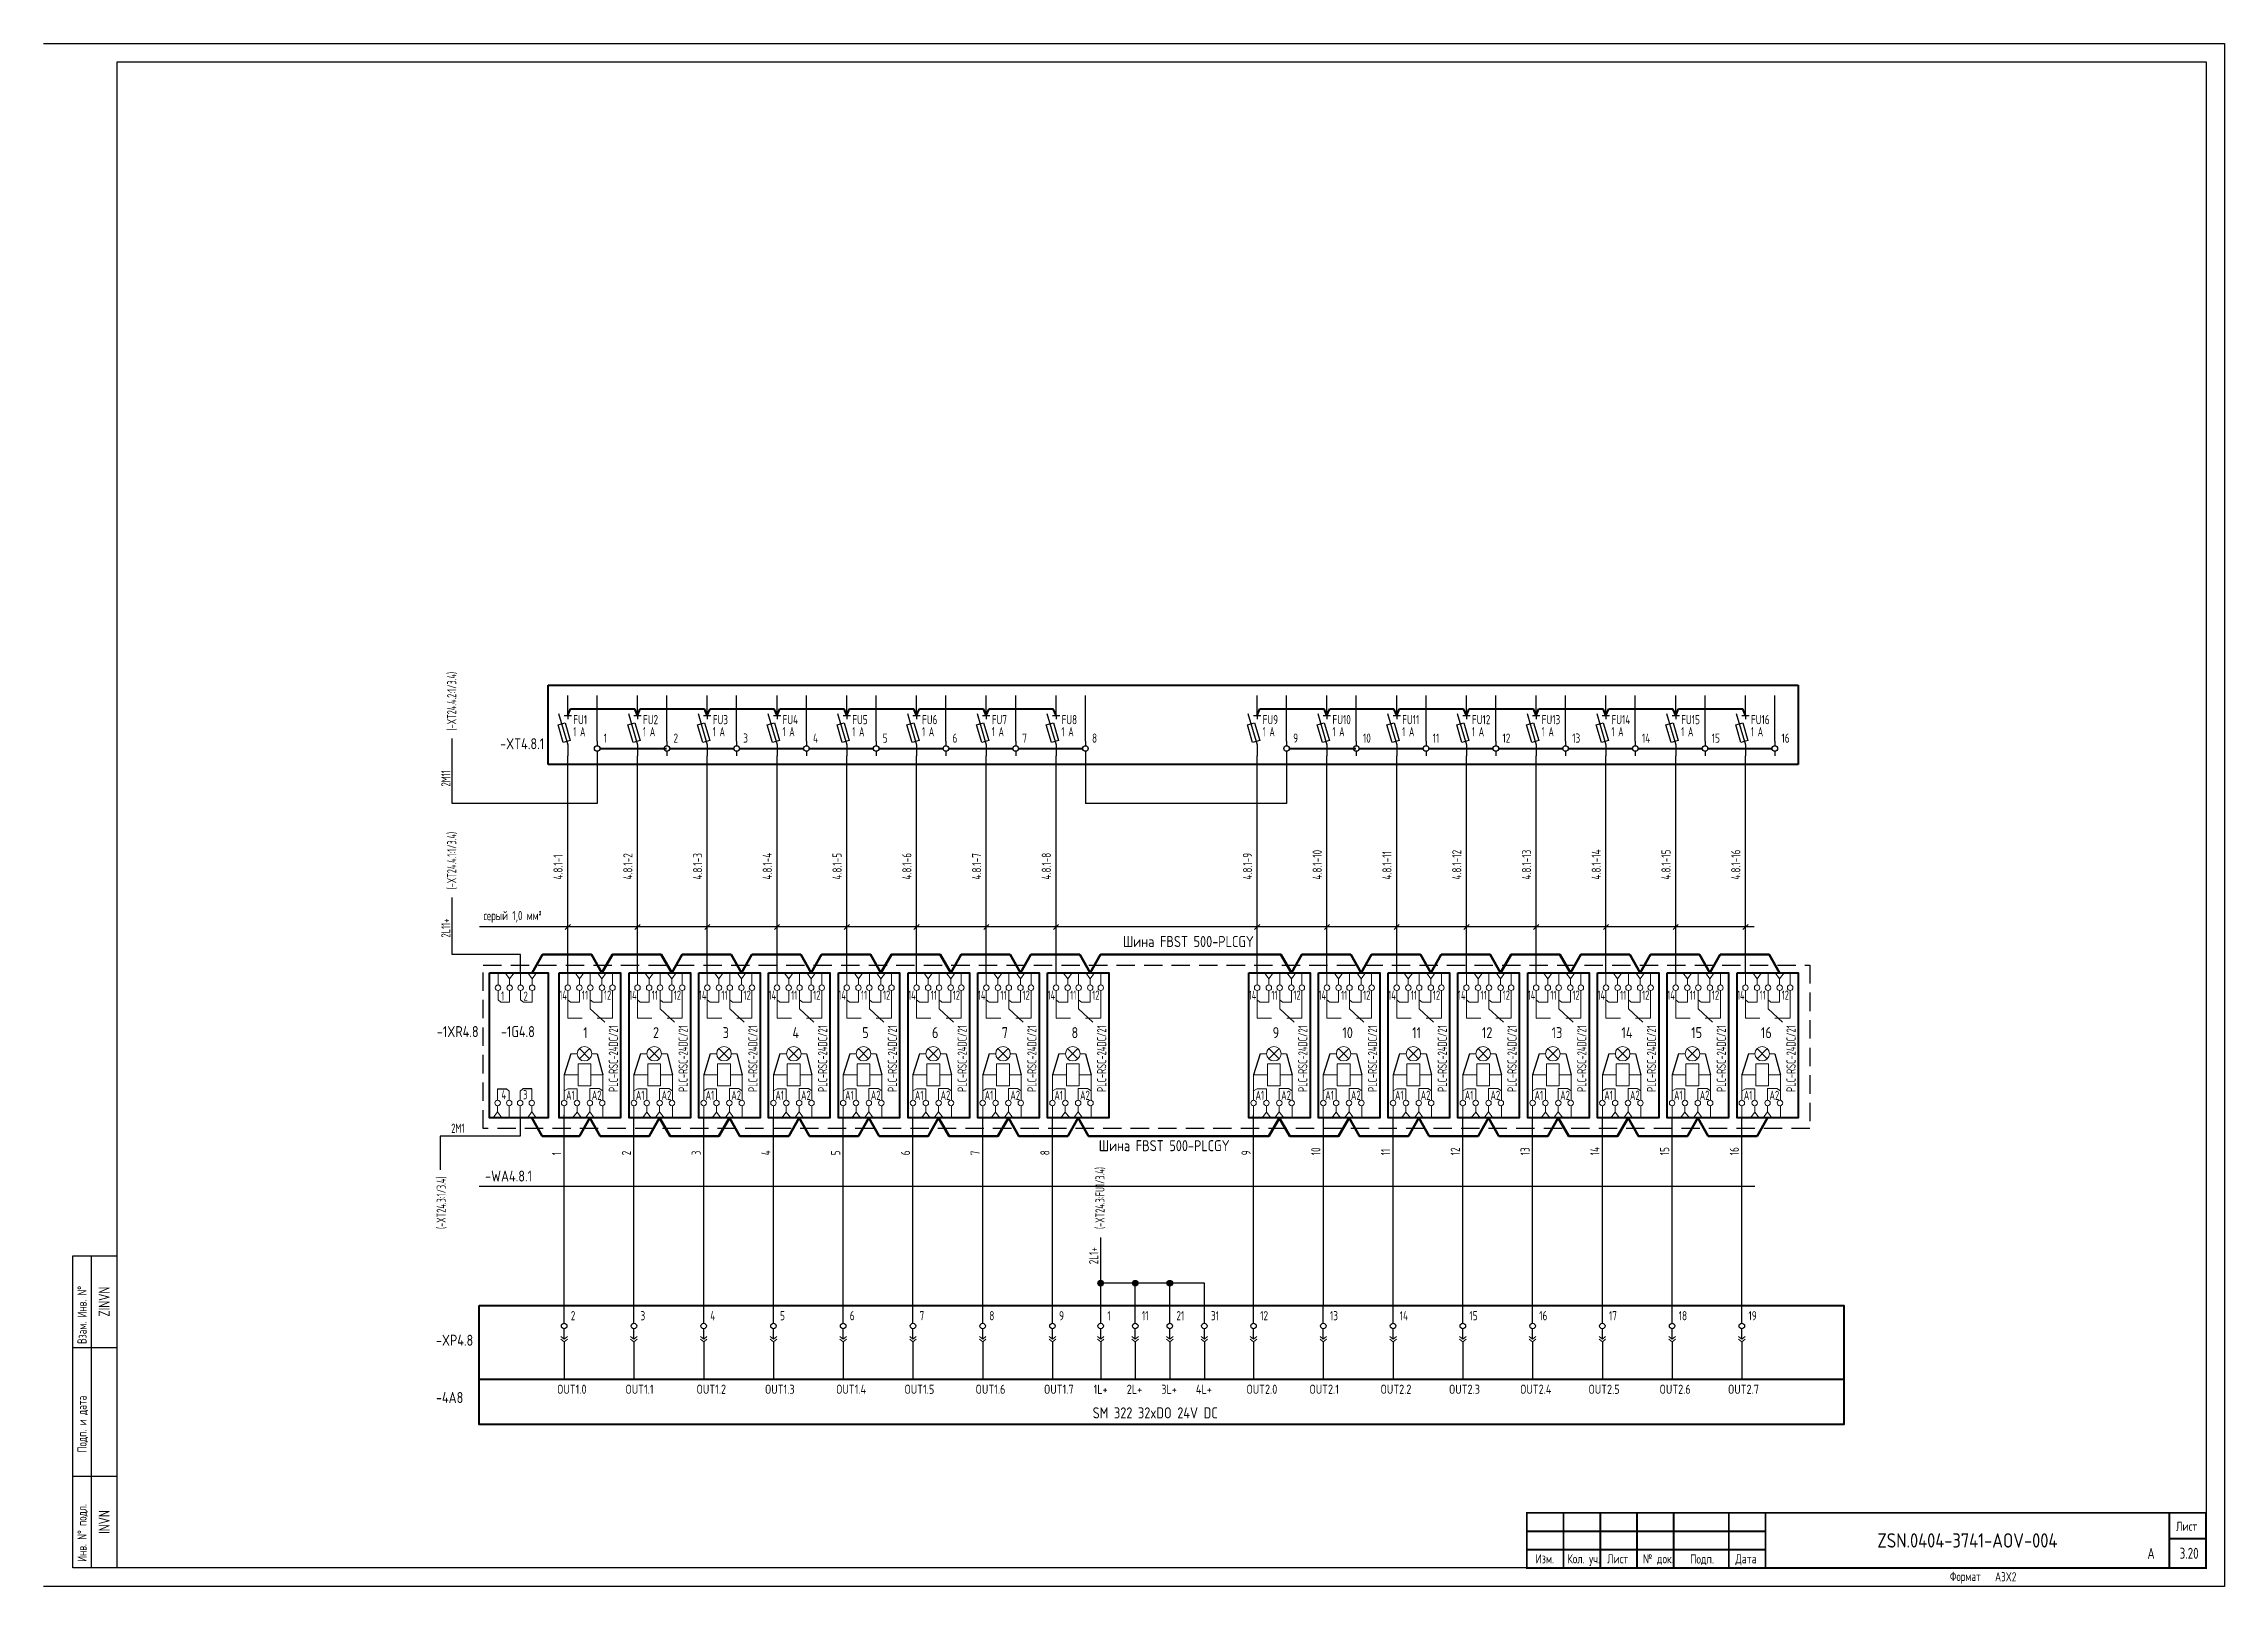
# Model space of a CAD drawing. Header units: millimetres. Extents: x 14354 to 14948, y 1466 to 1886.
import ezdxf
from ezdxf.enums import TextEntityAlignment as Align

# ---------------------------------------------------------------- set-up
doc = ezdxf.new("R2010")
doc.units = ezdxf.units.MM
for name, pattern in [('DASHED2', [0.375, 0.25, -0.125]), ('K5LT32768', [0]), ('K5LT_THIN', [0])]:
    doc.linetypes.add(name, pattern=pattern)
for name, color, linetype in [('Временный', 6, 'Continuous'), ('КИА_МАРКИРОВКА', 2, 'Continuous'), ('КИА_НАКЛЕЙКИ', 1, 'Continuous'), ('КИА_РАМКИ-ШТАМПЫ', 7, 'Continuous'), ('ФОРМАТ', 7, 'Continuous')]:
    doc.layers.add(name, color=color, linetype=linetype)
doc.styles.add('GOST-A 3-1', font='', dxfattribs={"height": 3})
doc.styles.add('GOSTA-2.5-1', font='', dxfattribs={"width": 0.9, "height": 2.5})
doc.styles.add('ROMAND0-100', font='romand.shx')
doc.styles.add('ROMANS0-60', font='romans.shx', dxfattribs={"width": 0.6})
doc.styles.add('ROMANS0-70', font='romans.shx', dxfattribs={"width": 0.7})
doc.styles.get('GOST-A 3-1').set_extended_font_data('GOST type A')
doc.styles.get('GOSTA-2.5-1').set_extended_font_data('GOST Type AU')

msp = doc.modelspace()

# ---------------------------------------------------------------- texts
for s, style, width, p in [('1 A', 'GOSTA-2.5-1', 0.7, (14498.27, 1697.82)), ('FU1', 'GOSTA-2.5-1', 0.9, (14498.27, 1701.1)), ('1 A', 'GOSTA-2.5-1', 0.7, (14517.27, 1697.82)), ('FU2', 'GOSTA-2.5-1', 0.9, (14517.27, 1701.1)), ('1 A', 'GOSTA-2.5-1', 0.7, (14536.27, 1697.82)), ('FU3', 'GOSTA-2.5-1', 0.9, (14536.27, 1701.1)), ('1 A', 'GOSTA-2.5-1', 0.7, (14555.27, 1697.82)), ('FU4', 'GOSTA-2.5-1', 0.9, (14555.27, 1701.1)), ('1 A', 'GOSTA-2.5-1', 0.7, (14574.27, 1697.82)), ('FU5', 'GOSTA-2.5-1', 0.9, (14574.27, 1701.1)), ('1 A', 'GOSTA-2.5-1', 0.7, (14593.27, 1697.82)), ('FU6', 'GOSTA-2.5-1', 0.9, (14593.27, 1701.1)), ('1 A', 'GOSTA-2.5-1', 0.7, (14612.27, 1697.82)), ('FU7', 'GOSTA-2.5-1', 0.9, (14612.27, 1701.1)), ('1 A', 'GOSTA-2.5-1', 0.7, (14631.27, 1697.82)), ('FU8', 'GOSTA-2.5-1', 0.9, (14631.27, 1701.1)), ('1 A', 'GOSTA-2.5-1', 0.7, (14686.05, 1697.82)), ('FU9', 'GOSTA-2.5-1', 0.9, (14686.05, 1701.1)), ('1 A', 'GOSTA-2.5-1', 0.7, (14705.05, 1697.82)), ('FU10', 'GOSTA-2.5-1', 0.9, (14705.05, 1701.1)), ('1 A', 'GOSTA-2.5-1', 0.7, (14724.05, 1697.82)), ('FU11', 'GOSTA-2.5-1', 0.9, (14724.05, 1701.1)), ('1 A', 'GOSTA-2.5-1', 0.7, (14743.05, 1697.82)), ('FU12', 'GOSTA-2.5-1', 0.9, (14743.05, 1701.1)), ('1 A', 'GOSTA-2.5-1', 0.7, (14762.05, 1697.82)), ('FU13', 'GOSTA-2.5-1', 0.9, (14762.05, 1701.1)), ('1 A', 'GOSTA-2.5-1', 0.7, (14781.05, 1697.82)), ('FU14', 'GOSTA-2.5-1', 0.9, (14781.05, 1701.1)), ('1 A', 'GOSTA-2.5-1', 0.7, (14800.05, 1697.82)), ('FU15', 'GOSTA-2.5-1', 0.9, (14800.05, 1701.1)), ('1 A', 'GOSTA-2.5-1', 0.7, (14819.05, 1697.82)), ('FU16', 'GOSTA-2.5-1', 0.9, (14819.05, 1701.1)), ('1', 'GOSTA-2.5-1', 0.9, (14506.57, 1696.07)), ('2', 'GOSTA-2.5-1', 0.9, (14525.57, 1696.07)), ('3', 'GOSTA-2.5-1', 0.9, (14544.57, 1696.07)), ('4', 'GOSTA-2.5-1', 0.9, (14563.57, 1696.07)), ('5', 'GOSTA-2.5-1', 0.9, (14582.57, 1696.07)), ('6', 'GOSTA-2.5-1', 0.9, (14601.57, 1696.07)), ('7', 'GOSTA-2.5-1', 0.9, (14620.57, 1696.07)), ('8', 'GOSTA-2.5-1', 0.9, (14639.57, 1696.07)), ('9', 'GOSTA-2.5-1', 0.9, (14694.36, 1696.07)), ('10', 'GOSTA-2.5-1', 0.9, (14713.36, 1696.07)), ('11', 'GOSTA-2.5-1', 0.9, (14732.36, 1696.07)), ('12', 'GOSTA-2.5-1', 0.9, (14751.36, 1696.07)), ('13', 'GOSTA-2.5-1', 0.9, (14770.36, 1696.07)), ('14', 'GOSTA-2.5-1', 0.9, (14789.36, 1696.07)), ('15', 'GOSTA-2.5-1', 0.9, (14808.36, 1696.07)), ('16', 'GOSTA-2.5-1', 0.9, (14827.36, 1696.07)), ('серый 1,0 мм²', 'GOSTA-2.5-1', 0.9, (14473.81, 1647.75)), ('Формат', 'ROMANS0-70', 0.7, (14873.23, 1467.83))]:
    msp.add_text(s, height=2.5, dxfattribs=dict(style=style, width=width)).set_placement(p)
at = {"style": 'GOST-A 3-1'}
for s, p in [('Шина FBST 500-PLCGY', (14648.01, 1640.44)), ('1', (14500.98, 1615.63)), ('2', (14519.98, 1615.63)), ('3', (14538.98, 1615.63)), ('4', (14557.98, 1615.63)), ('5', (14576.98, 1615.63)), ('6', (14595.98, 1615.63)), ('7', (14614.98, 1615.63)), ('8', (14633.98, 1615.63)), ('9', (14688.76, 1615.63)), ('10', (14707.76, 1615.63)), ('11', (14726.76, 1615.63)), ('12', (14745.76, 1615.63)), ('13', (14764.76, 1615.63)), ('14', (14783.76, 1615.63)), ('15', (14802.76, 1615.63)), ('16', (14821.76, 1615.63)), ('Шина FBST 500-PLCGY', (14641.41, 1584.86)), ('-XP4.8', (14460.85, 1531.89))]:
    msp.add_text(s, height=3, dxfattribs=at).set_placement(p)
at = {"style": 'GOSTA-2.5-1', "width": 0.9}
for s, p in [('1', (14494.99, 1583.74)), ('2', (14513.99, 1583.74)), ('3', (14532.99, 1583.74)), ('4', (14551.99, 1583.74)), ('5', (14570.99, 1583.74)), ('6', (14589.99, 1583.74)), ('7', (14608.99, 1583.74)), ('8', (14627.99, 1583.74)), ('9', (14682.77, 1583.74)), ('10', (14701.77, 1583.74)), ('11', (14720.77, 1583.74)), ('12', (14739.77, 1583.74)), ('13', (14758.77, 1583.74)), ('14', (14777.77, 1583.74)), ('15', (14796.77, 1583.74)), ('16', (14815.77, 1583.74))]:
    msp.add_text(s, height=2.5, rotation=90, dxfattribs=at).set_placement(p)
at = {"style": 'ROMANS0-70', "width": 0.7}
for s, p in [('Взам. Инв. N%%d', (14366.46, 1532.39)), ('Подп. и дата', (14366.46, 1502.86)), ('Инв. N%%d подл.', (14366.46, 1473.09))]:
    msp.add_text(s, height=2.5, rotation=90, dxfattribs=at).set_placement(p, align=Align.BOTTOM_LEFT)
at = {"style": 'ROMANS0-70', "width": 0.7, "flags": 12}
for tag, p in [('ZINVN', (14370.5, 1543.89)), ('INVN', (14370.5, 1483.89))]:
    msp.add_attdef(tag, text='', height=3, rotation=90, dxfattribs=at).set_placement(p, align=Align.MIDDLE_CENTER)
at = {"ltscale": 100, "style": 'ROMANS0-70', "width": 0.7, "flags": 12}
msp.add_attdef('A3X2', text='A3x2', height=2.5, dxfattribs=at).set_placement((14885.53, 1467), align=Align.BOTTOM_LEFT)
at = {"layer": 'Временный', "style": 'GOSTA-2.5-1', "width": 0.7}
for s, p in [('(-XT24.4.2:1/3.4)', (14466.4, 1699.36)), ('(-XT24.4.1:1/3.4)', (14466.4, 1656.1)), ('(-XT24.3:1/3.4)', (14463.54, 1563.66)), ('(-XT24.3:FU1/3.4)', (14642.97, 1563.66))]:
    msp.add_text(s, height=2.5, rotation=90, dxfattribs=at).set_placement(p)
at = {"layer": 'КИА_МАРКИРОВКА', "style": 'GOSTA-2.5-1'}
for s, width, p in [('2M11', 0.8, (14464.79, 1684.15)), ('4.8.1-1', 0.9, (14495.37, 1658.81)), ('4.8.1-2', 0.9, (14514.37, 1658.81)), ('4.8.1-3', 0.9, (14533.37, 1658.81)), ('4.8.1-4', 0.9, (14552.37, 1658.81)), ('4.8.1-5', 0.9, (14571.37, 1658.81)), ('4.8.1-6', 0.9, (14590.37, 1658.81)), ('4.8.1-7', 0.9, (14609.37, 1658.81)), ('4.8.1-8', 0.9, (14628.37, 1658.81)), ('4.8.1-9', 0.9, (14683.15, 1658.81)), ('4.8.1-10', 0.9, (14702.15, 1658.81)), ('4.8.1-11', 0.9, (14721.15, 1658.81)), ('4.8.1-12', 0.9, (14740.15, 1658.81)), ('4.8.1-13', 0.9, (14759.15, 1658.81)), ('4.8.1-14', 0.9, (14778.15, 1658.81)), ('4.8.1-15', 0.9, (14797.15, 1658.81)), ('4.8.1-16', 0.9, (14816.15, 1658.81)), ('2L11+', 0.8, (14464.79, 1643.03)), ('2L1+', 0.9, (14641.27, 1554.07))]:
    msp.add_text(s, height=2.5, rotation=90, dxfattribs=dict(at, width=width)).set_placement(p)
at = {"layer": 'КИА_МАРКИРОВКА', "style": 'GOSTA-2.5-1', "width": 0.8}
msp.add_text('2M1', height=2.5, dxfattribs=at).set_placement((14465.03, 1589.85))
at = {"layer": 'КИА_МАРКИРОВКА', "style": 'GOST-A 3-1'}
msp.add_text('-WA4.8.1', height=3, dxfattribs=at).set_placement((14474.25, 1576.59))
at = {"layer": 'КИА_НАКЛЕЙКИ', "style": 'GOST-A 3-1'}
for s, p in [('-XT4.8.1', (14478.34, 1694.29)), ('-1XR4.8', (14461.1, 1615.92)), ('-1G4.8', (14478.54, 1615.92)), ('-4A8', (14460.85, 1516.3))]:
    msp.add_text(s, height=3, dxfattribs=at).set_placement(p)

# ---------------------------------------------------------------- blocks, each defined once
blk = doc.blocks.new('A$C2BDD7220')
at = {"color": 0}
for p, q in [((0.23, 0.02), (0.23, 39.45)), ((3.33, 17.46), (1.55, 11.69)), ((10.56, 17.46), (12.05, 11.69))]:
    blk.add_line(p, q, dxfattribs=at)
at = {"linetype": 'K5LT_THIN', "lineweight": 18}
for p, q in [((2.53, 36.17), (2.53, 39.45)), ((5.7, 37.88), (4.5, 39.45)), ((5.7, 37.88), (6.89, 39.45)), ((5.7, 36.17), (5.7, 37.88)), ((8.67, 36.17), (8.67, 39.45)), ((11.84, 37.88), (10.64, 39.45)), ((11.84, 37.88), (13.03, 39.45)), ((11.84, 36.17), (11.84, 37.88)), ((14.71, 36.17), (14.71, 39.45)), ((2.53, 34.67), (2.53, 27.11)), ((3.29, 31.53), (2.53, 32.16)), ((5.7, 31.53), (3.29, 31.53)), ((5.7, 34.67), (5.7, 31.53)), ((8.67, 34.67), (8.67, 29.67)), ((9.43, 31.53), (8.67, 32.16)), ((11.84, 31.53), (9.43, 31.53)), ((11.84, 34.67), (11.84, 31.53)), ((14.71, 27.11), (14.71, 34.67)), ((6.45, 27.11), (2.53, 27.11)), ((8.67, 29.67), (12.59, 26.09)), ((14.71, 27.11), (10.57, 27.11)), ((8.83, 14.69), (5.33, 14.69)), ((5.33, 14.69), (5.33, 8.69)), ((8.83, 8.69), (8.83, 14.69)), ((5.33, 11.69), (1.55, 11.69)), ((1.55, 4.8), (1.55, 11.69)), ((2.53, 7.93), (1.55, 7.34)), ((5.05, 7.93), (2.53, 7.93)), ((5.05, 4.79), (5.05, 7.93)), ((5.33, 8.69), (8.83, 8.69)), ((8.55, 4.8), (8.55, 7.98)), ((8.55, 7.98), (11.07, 7.98)), ((8.83, 11.69), (12.05, 11.69)), ((11.07, 7.98), (12.05, 7.38)), ((12.05, 4.8), (12.05, 11.69)), ((1.55, 3.3), (1.55, 0.02)), ((5.05, 1.58), (3.86, 0)), ((5.05, 3.29), (5.05, 1.58)), ((5.05, 1.58), (6.25, 0)), ((8.55, 1.59), (7.36, 0.02)), ((8.55, 3.3), (8.55, 1.59)), ((8.55, 1.59), (9.75, 0.02)), ((12.05, 3.3), (12.05, 0.02))]:
    blk.add_line(p, q, dxfattribs=at)
at = {"color": 0, "lineweight": 20}
for p, q in [((8.48, 16.06), (5.68, 18.86)), ((5.68, 16.06), (8.48, 18.86)), ((5.1, 17.46), (3.33, 17.46)), ((9.06, 17.46), (10.56, 17.46))]:
    blk.add_line(p, q, dxfattribs=at)
at = {"lineweight": 40}
blk.add_lwpolyline([(0.23, 39.45), (16.92, 39.45), (16.92, 0.02), (0.23, 0.02)], close=True, dxfattribs=at)
at = {"color": 0, "lineweight": 20}
blk.add_circle((7.08, 17.46), 1.98, dxfattribs=at)
at = {"linetype": 'K5LT32768', "lineweight": 18}
for centre, start, end in [((2.53, 35.42), 0, 180), ((5.7, 35.42), 0, 180), ((8.67, 35.42), 0, 180), ((11.84, 35.42), 0, 180), ((14.71, 35.42), 0, 180), ((2.53, 35.42), 180, 0), ((5.7, 35.42), 180, 0), ((8.67, 35.42), 180, 0), ((11.84, 35.42), 180, 0), ((14.71, 35.42), 180, 0), ((1.55, 4.05), 0, 180), ((1.55, 4.05), 180, 0), ((5.05, 4.04), 0, 180), ((5.05, 4.04), 180, 0), ((8.55, 4.05), 0, 180), ((8.55, 4.05), 180, 0), ((11.92, 4.05), 0, 180), ((11.92, 4.05), 180, 0)]:
    blk.add_arc(centre, 0.75, start, end, dxfattribs=at)
at = {"style": 'GOSTA-2.5-1', "width": 0.8}
for s, p in [('14', (0.22, 32.15)), ('11', (6.39, 32.15)), ('12', (12.39, 32.15)), ('A1', (2.07, 4.88)), ('A2', (9.07, 4.88))]:
    blk.add_text(s, height=2.5, dxfattribs=at).set_placement(p)
blk.add_text('PLC-RSC-24DC/21', height=2.5, rotation=90, dxfattribs=at).set_placement((16.2, 7.07))
blk = doc.blocks.new('A$C69954832')
at = {"linetype": 'K5LT_THIN', "lineweight": 18}
for p, q in [((2.31, 36.15), (2.31, 39.44)), ((5.47, 37.86), (4.28, 39.44)), ((5.47, 37.86), (6.67, 39.44)), ((5.47, 36.15), (5.47, 37.86)), ((8.45, 36.15), (8.45, 39.44)), ((11.61, 37.86), (10.42, 39.44)), ((11.61, 37.86), (12.81, 39.44)), ((11.61, 36.15), (11.61, 37.86)), ((2.31, 34.65), (2.31, 32.15)), ((3.06, 31.51), (2.31, 32.15)), ((5.47, 31.51), (3.06, 31.51)), ((5.47, 34.65), (5.47, 31.51)), ((8.45, 34.65), (8.45, 32.15)), ((9.2, 31.51), (8.45, 32.15)), ((11.61, 31.51), (9.2, 31.51)), ((11.61, 34.65), (11.61, 31.51)), ((2.19, 4.79), (2.19, 7.93)), ((4.6, 7.93), (5.35, 7.29)), ((5.35, 4.79), (5.35, 7.29)), ((9.08, 7.93), (8.33, 7.29)), ((8.33, 4.79), (8.33, 7.29)), ((11.49, 4.79), (11.49, 7.93)), ((2.19, 1.58), (0.99, 0)), ((2.19, 3.29), (2.19, 1.58)), ((2.19, 1.58), (3.38, 0)), ((5.35, 3.29), (5.35, 0)), ((8.33, 3.29), (8.33, 0)), ((11.49, 1.58), (10.3, 0)), ((11.49, 3.29), (11.49, 1.58)), ((11.49, 1.58), (12.69, 0))]:
    blk.add_line(p, q, dxfattribs=at)
at = {"color": 0}
for p, q in [((2.19, 7.93), (4.6, 7.93)), ((11.49, 7.93), (9.08, 7.93))]:
    blk.add_line(p, q, dxfattribs=at)
at = {"lineweight": 40}
blk.add_lwpolyline([(0, 39.44), (16, 39.44), (16, 0), (0, 0)], close=True, dxfattribs=at)
at = {"linetype": 'K5LT32768', "lineweight": 18}
for centre, start, end in [((2.31, 35.4), 0, 180), ((5.47, 35.4), 0, 180), ((8.45, 35.4), 0, 180), ((11.61, 35.4), 0, 180), ((2.31, 35.4), 180, 0), ((5.47, 35.4), 180, 0), ((8.45, 35.4), 180, 0), ((11.61, 35.4), 180, 0), ((2.19, 4.04), 0, 180), ((2.19, 4.04), 180, 0), ((5.35, 4.04), 0, 180), ((5.35, 4.04), 180, 0), ((8.33, 4.04), 0, 180), ((8.33, 4.04), 180, 0), ((11.49, 4.04), 0, 180), ((11.49, 4.04), 180, 0)]:
    blk.add_arc(centre, 0.75, start, end, dxfattribs=at)
at = {"style": 'GOSTA-2.5-1', "width": 0.8}
for s, p in [('1', (3.12, 31.89)), ('2', (9.26, 31.88)), ('4', (3.25, 5.05)), ('3', (9.14, 5.05))]:
    blk.add_text(s, height=2.5, dxfattribs=at).set_placement(p)
blk = doc.blocks.new('A$C757A77CE')
for p, q in [((0, -4.79), (0, 0)), ((19, -4.79), (19, 0)), ((38, -4.79), (38, 0)), ((57, -4.79), (57, 0)), ((133, -4.79), (133, 0)), ((146.14, -4.79), (146.14, 0)), ((155.55, -4.79), (155.55, 0)), ((164.96, -4.79), (164.96, 0)), ((174.37, -4.79), (174.37, 0)), ((187.78, -4.79), (187.78, 0)), ((225.78, -4.79), (225.78, 0)), ((244.78, -4.79), (244.78, 0)), ((263.78, -4.79), (263.78, 0)), ((282.78, -4.79), (282.78, 0)), ((301.78, -4.79), (301.78, 0)), ((320.78, -4.79), (320.78, 0)), ((76, -4.79), (76, 0)), ((95, -4.79), (95, 0)), ((114, -4.79), (114, 0)), ((206.78, -4.79), (206.78, 0)), ((0, -9.11), (0, -6.29)), ((0, -9.86), (0, -20.03)), ((19, -9.11), (19, -6.29)), ((19, -9.86), (19, -20.03)), ((38, -9.11), (38, -6.29)), ((38, -9.86), (38, -20.03)), ((57, -9.11), (57, -6.29)), ((57, -9.86), (57, -20.03)), ((76, -9.11), (76, -6.29)), ((76, -9.86), (76, -20.03)), ((95, -9.11), (95, -6.29)), ((95, -9.86), (95, -20.03)), ((114, -9.11), (114, -6.29)), ((114, -9.86), (114, -20.03)), ((133, -9.11), (133, -6.29)), ((133, -9.86), (133, -20.03)), ((146.14, -9.11), (146.14, -6.29)), ((146.14, -9.86), (146.14, -20.03)), ((155.55, -9.11), (155.55, -6.29)), ((155.55, -9.86), (155.55, -20.03)), ((164.96, -9.11), (164.96, -6.29)), ((164.96, -9.86), (164.96, -20.03)), ((174.37, -9.11), (174.37, -6.29)), ((174.37, -9.86), (174.37, -20.03)), ((187.78, -9.11), (187.78, -6.29)), ((187.78, -9.86), (187.78, -20.03)), ((206.78, -9.11), (206.78, -6.29)), ((206.78, -9.86), (206.78, -20.03)), ((225.78, -9.11), (225.78, -6.29)), ((225.78, -9.86), (225.78, -20.03)), ((244.78, -9.11), (244.78, -6.29)), ((244.78, -9.86), (244.78, -20.03)), ((263.78, -9.11), (263.78, -6.29)), ((263.78, -9.86), (263.78, -20.03)), ((282.78, -9.11), (282.78, -6.29)), ((282.78, -9.86), (282.78, -20.03)), ((301.78, -9.11), (301.78, -6.29)), ((301.78, -9.86), (301.78, -20.03)), ((320.78, -9.11), (320.78, -6.29)), ((320.78, -9.86), (320.78, -20.03))]:
    blk.add_line(p, q)
at = {"lineweight": 18}
for p, q in [((0, -9.11), (-0.89, -8.37)), ((0, -9.86), (-0.89, -9.11)), ((0, -9.11), (0.89, -8.37)), ((0, -9.86), (0.89, -9.11)), ((19, -9.11), (18.11, -8.37)), ((19, -9.86), (18.11, -9.11)), ((19, -9.11), (19.89, -8.37)), ((19, -9.86), (19.89, -9.11)), ((38, -9.11), (37.11, -8.37)), ((38, -9.86), (37.11, -9.11)), ((38, -9.11), (38.89, -8.37)), ((38, -9.86), (38.89, -9.11)), ((57, -9.11), (56.11, -8.37)), ((57, -9.86), (56.11, -9.11)), ((57, -9.11), (57.89, -8.37)), ((57, -9.86), (57.89, -9.11)), ((76, -9.11), (75.11, -8.37)), ((76, -9.86), (75.11, -9.11)), ((76, -9.11), (76.89, -8.37)), ((76, -9.86), (76.89, -9.11)), ((95, -9.11), (94.11, -8.37)), ((95, -9.86), (94.11, -9.11)), ((95, -9.11), (95.89, -8.37)), ((95, -9.86), (95.89, -9.11)), ((114, -9.11), (113.11, -8.37)), ((114, -9.86), (113.11, -9.11)), ((114, -9.11), (114.89, -8.37)), ((114, -9.86), (114.89, -9.11)), ((133, -9.11), (132.11, -8.37)), ((133, -9.86), (132.11, -9.11)), ((133, -9.11), (133.89, -8.37)), ((133, -9.86), (133.89, -9.11)), ((146.14, -9.11), (145.25, -8.37)), ((146.14, -9.86), (145.25, -9.11)), ((146.14, -9.11), (147.03, -8.37)), ((146.14, -9.86), (147.03, -9.11)), ((155.55, -9.11), (154.66, -8.37)), ((155.55, -9.86), (154.66, -9.11)), ((155.55, -9.11), (156.44, -8.37)), ((155.55, -9.86), (156.44, -9.11)), ((164.96, -9.11), (164.07, -8.37)), ((164.96, -9.86), (164.07, -9.11)), ((164.96, -9.11), (165.85, -8.37)), ((164.96, -9.86), (165.85, -9.11)), ((174.37, -9.11), (173.48, -8.37)), ((174.37, -9.86), (173.48, -9.11)), ((174.37, -9.11), (175.26, -8.37)), ((174.37, -9.86), (175.26, -9.11)), ((187.78, -9.11), (186.89, -8.37)), ((187.78, -9.86), (186.89, -9.11)), ((187.78, -9.11), (188.67, -8.37)), ((187.78, -9.86), (188.67, -9.11)), ((206.78, -9.11), (205.89, -8.37)), ((206.78, -9.86), (205.89, -9.11)), ((206.78, -9.11), (207.67, -8.37)), ((206.78, -9.86), (207.67, -9.11)), ((225.78, -9.11), (224.89, -8.37)), ((225.78, -9.86), (224.89, -9.11)), ((225.78, -9.11), (226.67, -8.37)), ((225.78, -9.86), (226.67, -9.11)), ((244.78, -9.11), (243.89, -8.37)), ((244.78, -9.86), (243.89, -9.11)), ((244.79, -9.11), (245.68, -8.37)), ((244.79, -9.86), (245.68, -9.11)), ((263.78, -9.11), (262.89, -8.37)), ((263.78, -9.86), (262.89, -9.11)), ((263.78, -9.11), (264.67, -8.37)), ((263.78, -9.86), (264.67, -9.11)), ((282.78, -9.11), (281.89, -8.37)), ((282.78, -9.86), (281.89, -9.11)), ((282.78, -9.11), (283.67, -8.37)), ((282.78, -9.86), (283.67, -9.11)), ((301.78, -9.11), (300.89, -8.37)), ((301.78, -9.86), (300.89, -9.11)), ((301.78, -9.11), (302.67, -8.37)), ((301.78, -9.86), (302.67, -9.11)), ((320.78, -9.11), (319.89, -8.37)), ((320.78, -9.86), (319.89, -9.11)), ((320.78, -9.11), (321.67, -8.37)), ((320.78, -9.86), (321.67, -9.11))]:
    blk.add_line(p, q, dxfattribs=at)
at = {"lineweight": 40}
blk.add_line((-23.13, -20.03), (348.54, -20.03), dxfattribs=at)
blk.add_lwpolyline([(-23.13, 0), (348.54, 0), (348.54, -32.34), (-23.13, -32.34)], close=True, dxfattribs=at)
for centre in [(0, -5.54), (19, -5.54), (38, -5.54), (57, -5.54), (76, -5.54), (95, -5.54), (114, -5.54), (133, -5.54), (146.14, -5.54), (155.55, -5.54), (164.96, -5.54), (174.37, -5.54), (187.78, -5.54), (206.78, -5.54), (225.78, -5.54), (244.78, -5.54), (263.78, -5.54), (282.78, -5.54), (301.78, -5.54), (320.78, -5.54)]:
    blk.add_circle(centre, 0.75)
at = {"style": 'GOSTA-2.5-1', "width": 0.9}
for s, p in [('2', (1.8, -4)), ('3', (20.8, -4)), ('4', (39.8, -4)), ('5', (58.8, -4)), ('6', (77.8, -4)), ('7', (96.8, -4)), ('8', (115.8, -4)), ('9', (134.8, -4)), ('1', (147.94, -4)), ('11', (157.35, -4)), ('21', (166.76, -4)), ('31', (176.18, -4)), ('12', (189.58, -4)), ('13', (208.58, -4)), ('14', (227.58, -4)), ('15', (246.58, -4)), ('16', (265.58, -4)), ('17', (284.58, -4)), ('18', (303.58, -4)), ('19', (322.58, -4))]:
    blk.add_text(s, height=2.5, dxfattribs=at).set_placement(p)
for s, height, style, p in [('OUT1.0', 2.5, 'GOSTA-2.5-1', (-1.94, -24.02)), ('OUT1.1', 2.5, 'GOSTA-2.5-1', (16.69, -24.02)), ('OUT1.2', 2.5, 'GOSTA-2.5-1', (36.06, -24.02)), ('OUT1.3', 2.5, 'GOSTA-2.5-1', (54.69, -24.02)), ('OUT1.4', 2.5, 'GOSTA-2.5-1', (74.06, -24.02)), ('OUT1.5', 2.5, 'GOSTA-2.5-1', (92.69, -24.02)), ('OUT1.6', 2.5, 'GOSTA-2.5-1', (112.06, -24.02)), ('OUT1.7', 2.5, 'GOSTA-2.5-1', (130.69, -24.02)), ('1L+', 2.5, 'GOSTA-2.5-1', (144.2, -24.02)), ('2L+', 2.5, 'GOSTA-2.5-1', (153.24, -24.02)), ('3L+', 2.5, 'GOSTA-2.5-1', (162.65, -24.02)), ('4L+', 2.5, 'GOSTA-2.5-1', (172.07, -24.02)), ('OUT2.0', 2.5, 'GOSTA-2.5-1', (185.84, -24.02)), ('OUT2.1', 2.5, 'GOSTA-2.5-1', (203, -24.02)), ('OUT2.2', 2.5, 'GOSTA-2.5-1', (222.37, -24.02)), ('OUT2.3', 2.5, 'GOSTA-2.5-1', (241, -24.02)), ('OUT2.4', 2.5, 'GOSTA-2.5-1', (260.37, -24.02)), ('OUT2.5', 2.5, 'GOSTA-2.5-1', (279, -24.02)), ('OUT2.6', 2.5, 'GOSTA-2.5-1', (298.37, -24.02)), ('OUT2.7', 2.5, 'GOSTA-2.5-1', (317, -24.02)), ('SM 322 32xDO 24V DC', 3, 'GOST-A 3-1', (143.96, -30.7))]:
    blk.add_text(s, height=height, dxfattribs=dict(style=style)).set_placement(p)
blk = doc.blocks.new('A$C2EC3666A')
h = blk.add_hatch(color=7)
h.dxf.hatch_style = 1
edge = h.paths.add_edge_path()
edge.add_arc((0, 0), 0.75, 0, 360)
at = {"color": 0}
blk.add_circle((0, 0), 0.75, dxfattribs=at)
blk = doc.blocks.new('A$C09D55797')
at = {"color": 0}
for p, q in [((353.79, -1.59), (6.62, -1.59)), ((29.95, -2.3), (31.36, -0.89)), ((48.95, -2.3), (50.36, -0.89)), ((67.95, -2.3), (69.36, -0.89)), ((86.95, -2.3), (88.36, -0.89)), ((105.95, -2.3), (107.36, -0.89)), ((124.95, -2.3), (126.36, -0.89)), ((143.95, -2.3), (145.36, -0.89)), ((162.95, -2.3), (164.36, -0.89)), ((217.73, -2.3), (219.14, -0.89)), ((236.73, -2.3), (238.14, -0.89)), ((255.73, -2.3), (257.14, -0.89)), ((274.73, -2.3), (276.14, -0.89)), ((293.73, -2.3), (295.14, -0.89)), ((312.73, -2.3), (314.14, -0.89)), ((331.73, -2.3), (333.14, -0.89)), ((350.73, -2.3), (352.14, -0.89))]:
    blk.add_line(p, q, dxfattribs=at)
blk = doc.blocks.new('frm6')
at = {"layer": 'ФОРМАТ'}
blk.add_line((-185, 15), (-120, 15), dxfattribs=at)
at = {"layer": 'ФОРМАТ', "const_width": 0.5}
blk.add_lwpolyline([(-185, 15), (-185, 0), (0, 0), (0, 15)], close=True, dxfattribs=at)
for points in [[(-175, 15), (-175, 0)], [(-165, 15), (-165, 0)], [(-155, 15), (-155, 0)], [(-145, 15), (-145, 0)], [(-130, 15), (-130, 0)], [(-120, 15), (-120, 0)], [(-10, 15), (-10, 0)], [(-185, 10), (-120, 10)], [(-10, 8), (0, 8)], [(-185, 5), (-120, 5)]]:
    blk.add_lwpolyline(points, dxfattribs=at)
at = {"layer": 'ФОРМАТ', "style": 'GOSTA-2.5-1', "width": 0.95}
for s, p in [('Лист', (-8.17, 9.36)), ('Изм.', (-182.63, 0.5)), ('Кол. уч.', (-173.96, 0.5)), ('Лист', (-163.13, 0.5)), ('№ док.', (-153.38, 0.5)), ('Подп.', (-140.5, 0.44)), ('Дата', (-128.17, 0.5))]:
    blk.add_text(s, height=2.5, dxfattribs=at).set_placement(p, align=Align.BOTTOM_LEFT)
at = {"layer": 'ФОРМАТ', "flags": 8}
for tag, style, width, p in [('R2', 'ROMANS0-70', 0.7, (-184.4, 10)), ('QTY2', 'ROMANS0-70', 0.65, (-174.28, 10.29)), ('SH2', 'ROMANS0-70', 0.7, (-164.3, 10)), ('ND2', 'ROMANS0-60', 0.6, (-154.34, 10)), ('SIGN2', 'ROMANS0-70', 0.7, (-144.3, 10)), ('DATE2', 'ROMANS0-70', 0.43, (-129.4, 10)), ('R1', 'ROMANS0-70', 0.7, (-184.4, 5)), ('QTY1', 'ROMANS0-70', 0.65, (-174.28, 5.29)), ('SH1', 'ROMANS0-70', 0.7, (-164.3, 5)), ('ND1', 'ROMANS0-60', 0.6, (-154.34, 5)), ('SIGN1', 'ROMANS0-70', 0.7, (-144.3, 5)), ('DATE1', 'ROMANS0-70', 0.43, (-129.4, 5))]:
    blk.add_attdef(tag, text='', height=3, dxfattribs=dict(at, style=style, width=width)).set_placement(p, align=Align.BOTTOM_LEFT)
at = {"layer": 'ФОРМАТ', "style": 'ROMANS0-70', "width": 0.7, "flags": 8}
blk.add_attdef('SH', text='', height=3, dxfattribs=at).set_placement((-5.16, 3.75), align=Align.MIDDLE_CENTER)

# ---------------------------------------------------------------- linework, layer by layer
for p, q in [((14354, 1886.39), (14948, 1886.39)), ((14948, 1886.39), (14948, 1466.39)), ((14374, 1881.39), (14943, 1881.39)), ((14374, 1471.39), (14374, 1881.39)), ((14943, 1881.39), (14943, 1471.39)), ((14362, 1471.39), (14362, 1556.39)), ((14362, 1556.39), (14374, 1556.39)), ((14367, 1471.39), (14367, 1556.39)), ((14362, 1531.39), (14374, 1531.39)), ((14362, 1496.39), (14374, 1496.39)), ((14367, 1496.39), (14374, 1496.39)), ((14374, 1471.39), (14362, 1471.39)), ((14943, 1471.39), (14374, 1471.39)), ((14948, 1466.39), (14354, 1466.39))]:
    msp.add_line(p, q)
at = {"color": 0, "lineweight": 40}
for p, q in [((14491.47, 1711.76), (14831.94, 1711.76)), ((14491.47, 1690.16), (14491.47, 1711.76)), ((14831.94, 1711.76), (14831.94, 1690.16)), ((14831.94, 1690.16), (14491.47, 1690.16))]:
    msp.add_line(p, q, dxfattribs=at)
at = {"color": 0}
for p, q in [((14496.77, 1703.5), (14496.77, 1708.94)), ((14504.77, 1696.5), (14504.77, 1708.94)), ((14515.77, 1703.5), (14515.77, 1708.94)), ((14523.77, 1696.5), (14523.77, 1708.94)), ((14534.77, 1703.5), (14534.77, 1708.94)), ((14542.77, 1696.5), (14542.77, 1708.94)), ((14553.77, 1703.5), (14553.77, 1708.94)), ((14561.77, 1696.5), (14561.77, 1708.94)), ((14572.77, 1703.5), (14572.77, 1708.94)), ((14580.77, 1696.5), (14580.77, 1708.94)), ((14591.77, 1703.5), (14591.77, 1708.94)), ((14599.77, 1696.5), (14599.77, 1708.94)), ((14610.77, 1703.5), (14610.77, 1708.94)), ((14618.77, 1696.5), (14618.77, 1708.94)), ((14629.77, 1703.5), (14629.77, 1708.94)), ((14637.77, 1696.5), (14637.77, 1708.94)), ((14684.55, 1703.5), (14684.55, 1708.94)), ((14692.55, 1696.5), (14692.55, 1708.94)), ((14703.55, 1703.5), (14703.55, 1708.94)), ((14711.55, 1696.5), (14711.55, 1708.94)), ((14722.55, 1703.5), (14722.55, 1708.94)), ((14730.55, 1696.5), (14730.55, 1708.94)), ((14741.55, 1703.5), (14741.55, 1708.94)), ((14749.55, 1696.5), (14749.55, 1708.94)), ((14760.55, 1703.5), (14760.55, 1708.94)), ((14768.55, 1696.5), (14768.55, 1708.94)), ((14779.55, 1703.5), (14779.55, 1708.94)), ((14787.55, 1696.5), (14787.55, 1708.94)), ((14798.55, 1703.5), (14798.55, 1708.94)), ((14806.55, 1696.5), (14806.55, 1708.94)), ((14817.55, 1703.5), (14817.55, 1708.94)), ((14825.55, 1696.5), (14825.55, 1708.94)), ((14494.12, 1700.94), (14496.04, 1701.51)), ((14495.54, 1696.14), (14494.12, 1700.94)), ((14494.27, 1704), (14496.77, 1695.5)), ((14495.77, 1703.5), (14497.77, 1703.5)), ((14496.04, 1701.51), (14497.46, 1696.71)), ((14496.77, 1703.5), (14496.77, 1702.5)), ((14513.12, 1700.94), (14515.04, 1701.51)), ((14514.54, 1696.14), (14513.12, 1700.94)), ((14513.27, 1704), (14515.77, 1695.5)), ((14514.77, 1703.5), (14516.77, 1703.5)), ((14515.04, 1701.51), (14516.46, 1696.71)), ((14515.77, 1703.5), (14515.77, 1702.5)), ((14532.12, 1700.94), (14534.04, 1701.51)), ((14533.54, 1696.14), (14532.12, 1700.94)), ((14532.27, 1704), (14534.77, 1695.5)), ((14533.77, 1703.5), (14535.77, 1703.5)), ((14534.04, 1701.51), (14535.46, 1696.71)), ((14534.77, 1703.5), (14534.77, 1702.5)), ((14551.12, 1700.94), (14553.04, 1701.51)), ((14552.54, 1696.14), (14551.12, 1700.94)), ((14551.27, 1704), (14553.77, 1695.5)), ((14552.77, 1703.5), (14554.77, 1703.5)), ((14553.04, 1701.51), (14554.46, 1696.71)), ((14553.77, 1703.5), (14553.77, 1702.5)), ((14570.12, 1700.94), (14572.04, 1701.51)), ((14571.54, 1696.14), (14570.12, 1700.94)), ((14570.27, 1704), (14572.77, 1695.5)), ((14571.77, 1703.5), (14573.77, 1703.5)), ((14572.04, 1701.51), (14573.46, 1696.71)), ((14572.77, 1703.5), (14572.77, 1702.5)), ((14589.12, 1700.94), (14591.04, 1701.51)), ((14590.54, 1696.14), (14589.12, 1700.94)), ((14589.27, 1704), (14591.77, 1695.5)), ((14590.77, 1703.5), (14592.77, 1703.5)), ((14591.04, 1701.51), (14592.46, 1696.71)), ((14591.77, 1703.5), (14591.77, 1702.5)), ((14608.12, 1700.94), (14610.04, 1701.51)), ((14609.54, 1696.14), (14608.12, 1700.94)), ((14608.27, 1704), (14610.77, 1695.5)), ((14609.77, 1703.5), (14611.77, 1703.5)), ((14610.04, 1701.51), (14611.46, 1696.71)), ((14610.77, 1703.5), (14610.77, 1702.5)), ((14627.12, 1700.94), (14629.04, 1701.51)), ((14628.54, 1696.14), (14627.12, 1700.94)), ((14627.27, 1704), (14629.77, 1695.5)), ((14628.77, 1703.5), (14630.77, 1703.5)), ((14629.04, 1701.51), (14630.46, 1696.71)), ((14629.77, 1703.5), (14629.77, 1702.5)), ((14681.9, 1700.94), (14683.82, 1701.51)), ((14683.32, 1696.14), (14681.9, 1700.94)), ((14682.05, 1704), (14684.55, 1695.5)), ((14683.55, 1703.5), (14685.55, 1703.5)), ((14683.82, 1701.51), (14685.24, 1696.71)), ((14684.55, 1703.5), (14684.55, 1702.5)), ((14700.9, 1700.94), (14702.82, 1701.51)), ((14702.32, 1696.14), (14700.9, 1700.94)), ((14701.05, 1704), (14703.55, 1695.5)), ((14702.55, 1703.5), (14704.55, 1703.5)), ((14702.82, 1701.51), (14704.24, 1696.71)), ((14703.55, 1703.5), (14703.55, 1702.5)), ((14719.9, 1700.94), (14721.82, 1701.51)), ((14721.32, 1696.14), (14719.9, 1700.94)), ((14720.05, 1704), (14722.55, 1695.5)), ((14721.55, 1703.5), (14723.55, 1703.5)), ((14721.82, 1701.51), (14723.24, 1696.71)), ((14722.55, 1703.5), (14722.55, 1702.5)), ((14738.9, 1700.94), (14740.82, 1701.51)), ((14740.32, 1696.14), (14738.9, 1700.94)), ((14739.05, 1704), (14741.55, 1695.5)), ((14740.55, 1703.5), (14742.55, 1703.5)), ((14740.82, 1701.51), (14742.24, 1696.71)), ((14741.55, 1703.5), (14741.55, 1702.5)), ((14757.9, 1700.94), (14759.82, 1701.51)), ((14759.32, 1696.14), (14757.9, 1700.94)), ((14758.05, 1704), (14760.55, 1695.5)), ((14759.55, 1703.5), (14761.55, 1703.5)), ((14759.82, 1701.51), (14761.24, 1696.71)), ((14760.55, 1703.5), (14760.55, 1702.5)), ((14776.9, 1700.94), (14778.82, 1701.51)), ((14778.32, 1696.14), (14776.9, 1700.94)), ((14777.05, 1704), (14779.55, 1695.5)), ((14778.55, 1703.5), (14780.55, 1703.5)), ((14778.82, 1701.51), (14780.24, 1696.71)), ((14779.55, 1703.5), (14779.55, 1702.5)), ((14795.9, 1700.94), (14797.82, 1701.51)), ((14797.32, 1696.14), (14795.9, 1700.94)), ((14796.05, 1704), (14798.55, 1695.5)), ((14797.55, 1703.5), (14799.55, 1703.5)), ((14797.82, 1701.51), (14799.24, 1696.71)), ((14798.55, 1703.5), (14798.55, 1702.5)), ((14814.9, 1700.94), (14816.82, 1701.51)), ((14816.32, 1696.14), (14814.9, 1700.94)), ((14815.05, 1704), (14817.55, 1695.5)), ((14816.55, 1703.5), (14818.55, 1703.5)), ((14816.82, 1701.51), (14818.24, 1696.71)), ((14817.55, 1703.5), (14817.55, 1702.5)), ((14497.46, 1696.71), (14495.54, 1696.14)), ((14496.77, 1695.5), (14496.77, 1692.5)), ((14504.77, 1696.5), (14504.77, 1695.25)), ((14504.77, 1693.75), (14504.77, 1692.5)), ((14516.46, 1696.71), (14514.54, 1696.14)), ((14515.77, 1695.5), (14515.77, 1692.5)), ((14523.77, 1696.5), (14523.77, 1695.25)), ((14523.77, 1693.75), (14523.77, 1692.5)), ((14535.46, 1696.71), (14533.54, 1696.14)), ((14534.77, 1695.5), (14534.77, 1692.5)), ((14542.77, 1696.5), (14542.77, 1695.25)), ((14542.77, 1693.75), (14542.77, 1692.5)), ((14554.46, 1696.71), (14552.54, 1696.14)), ((14553.77, 1695.5), (14553.77, 1692.5)), ((14561.77, 1696.5), (14561.77, 1695.25)), ((14561.77, 1693.75), (14561.77, 1692.5)), ((14573.46, 1696.71), (14571.54, 1696.14)), ((14572.77, 1695.5), (14572.77, 1692.5)), ((14580.77, 1696.5), (14580.77, 1695.25)), ((14580.77, 1693.75), (14580.77, 1692.5)), ((14592.46, 1696.71), (14590.54, 1696.14)), ((14591.77, 1695.5), (14591.77, 1692.5)), ((14599.77, 1696.5), (14599.77, 1695.25)), ((14599.77, 1693.75), (14599.77, 1692.5)), ((14611.46, 1696.71), (14609.54, 1696.14)), ((14610.77, 1695.5), (14610.77, 1692.5)), ((14618.77, 1696.5), (14618.77, 1695.25)), ((14618.77, 1693.75), (14618.77, 1692.5)), ((14630.46, 1696.71), (14628.54, 1696.14)), ((14629.77, 1695.5), (14629.77, 1692.5)), ((14637.77, 1696.5), (14637.77, 1695.25)), ((14637.77, 1693.75), (14637.77, 1692.5)), ((14685.24, 1696.71), (14683.32, 1696.14)), ((14684.55, 1695.5), (14684.55, 1692.5)), ((14692.55, 1696.5), (14692.55, 1695.25)), ((14692.55, 1693.75), (14692.55, 1692.5)), ((14704.24, 1696.71), (14702.32, 1696.14)), ((14703.55, 1695.5), (14703.55, 1692.5)), ((14711.55, 1696.5), (14711.55, 1695.25)), ((14711.55, 1693.75), (14711.55, 1692.5)), ((14723.24, 1696.71), (14721.32, 1696.14)), ((14722.55, 1695.5), (14722.55, 1692.5)), ((14730.55, 1696.5), (14730.55, 1695.25)), ((14730.55, 1693.75), (14730.55, 1692.5)), ((14742.24, 1696.71), (14740.32, 1696.14)), ((14741.55, 1695.5), (14741.55, 1692.5)), ((14749.55, 1696.5), (14749.55, 1695.25)), ((14749.55, 1693.75), (14749.55, 1692.5)), ((14761.24, 1696.71), (14759.32, 1696.14)), ((14760.55, 1695.5), (14760.55, 1692.5)), ((14768.55, 1696.5), (14768.55, 1695.25)), ((14768.55, 1693.75), (14768.55, 1692.5)), ((14780.24, 1696.71), (14778.32, 1696.14)), ((14779.55, 1695.5), (14779.55, 1692.5)), ((14787.55, 1696.5), (14787.55, 1695.25)), ((14787.55, 1693.75), (14787.55, 1692.5)), ((14799.24, 1696.71), (14797.32, 1696.14)), ((14798.55, 1695.5), (14798.55, 1692.5)), ((14806.55, 1696.5), (14806.55, 1695.25)), ((14806.55, 1693.75), (14806.55, 1692.5)), ((14818.24, 1696.71), (14816.32, 1696.14)), ((14817.55, 1695.5), (14817.55, 1692.5)), ((14825.55, 1696.5), (14825.55, 1695.25)), ((14825.55, 1693.75), (14825.55, 1692.5)), ((14495.79, 1593.95), (14495.79, 1594.74)), ((14495.79, 1542.82), (14495.79, 1593.95)), ((14514.79, 1542.82), (14514.79, 1593.95)), ((14533.79, 1542.82), (14533.79, 1593.95)), ((14552.79, 1542.82), (14552.79, 1593.95)), ((14571.79, 1542.82), (14571.79, 1593.95)), ((14590.79, 1542.82), (14590.79, 1593.95)), ((14609.79, 1542.82), (14609.79, 1593.95)), ((14628.79, 1542.82), (14628.79, 1593.95)), ((14683.58, 1593.95), (14683.58, 1594.74)), ((14683.58, 1542.82), (14683.58, 1593.95)), ((14702.58, 1542.82), (14702.58, 1593.95)), ((14721.58, 1542.82), (14721.58, 1593.95)), ((14740.58, 1542.82), (14740.58, 1593.95)), ((14759.58, 1542.82), (14759.58, 1593.95)), ((14778.58, 1542.82), (14778.58, 1593.95)), ((14797.58, 1542.82), (14797.58, 1593.95)), ((14816.58, 1542.82), (14816.58, 1593.95)), ((14472.67, 1575.32), (14820.14, 1575.32))]:
    msp.add_line(p, q, dxfattribs=at)
at = {"color": 1, "lineweight": 40, "ltscale": 4}
for p, q in [((14496.77, 1703.5), (14497.53, 1705.33)), ((14497.53, 1705.33), (14515.01, 1705.33)), ((14515.77, 1703.5), (14515.01, 1705.33)), ((14515.77, 1703.5), (14516.53, 1705.33)), ((14516.53, 1705.33), (14534.01, 1705.33)), ((14534.77, 1703.5), (14534.01, 1705.33)), ((14534.77, 1703.5), (14535.53, 1705.33)), ((14535.53, 1705.33), (14553.01, 1705.33)), ((14553.77, 1703.5), (14553.01, 1705.33)), ((14553.77, 1703.5), (14554.53, 1705.33)), ((14554.53, 1705.33), (14572.01, 1705.33)), ((14572.77, 1703.5), (14572.01, 1705.33)), ((14572.77, 1703.5), (14573.53, 1705.33)), ((14573.53, 1705.33), (14591.01, 1705.33)), ((14591.77, 1703.5), (14591.01, 1705.33)), ((14591.77, 1703.5), (14592.53, 1705.33)), ((14592.53, 1705.33), (14610.01, 1705.33)), ((14610.77, 1703.5), (14610.01, 1705.33)), ((14610.77, 1703.5), (14611.53, 1705.33)), ((14611.53, 1705.33), (14629.01, 1705.33)), ((14629.77, 1703.5), (14629.01, 1705.33)), ((14684.55, 1703.5), (14685.31, 1705.33)), ((14685.31, 1705.33), (14702.79, 1705.33)), ((14703.55, 1703.5), (14702.79, 1705.33)), ((14703.55, 1703.5), (14704.31, 1705.33)), ((14704.31, 1705.33), (14721.79, 1705.33)), ((14722.55, 1703.5), (14721.79, 1705.33)), ((14722.55, 1703.5), (14723.31, 1705.33)), ((14723.31, 1705.33), (14740.79, 1705.33)), ((14741.55, 1703.5), (14740.79, 1705.33)), ((14741.55, 1703.5), (14742.31, 1705.33)), ((14742.31, 1705.33), (14759.79, 1705.33)), ((14760.55, 1703.5), (14759.79, 1705.33)), ((14760.55, 1703.5), (14761.31, 1705.33)), ((14761.31, 1705.33), (14778.79, 1705.33)), ((14779.55, 1703.5), (14778.79, 1705.33)), ((14779.55, 1703.5), (14780.31, 1705.33)), ((14780.31, 1705.33), (14797.79, 1705.33)), ((14798.55, 1703.5), (14797.79, 1705.33)), ((14798.55, 1703.5), (14799.31, 1705.33)), ((14799.31, 1705.33), (14816.79, 1705.33)), ((14817.55, 1703.5), (14816.79, 1705.33))]:
    msp.add_line(p, q, dxfattribs=at)
at = {"color": 4}
for p, q in [((14465.31, 1679.51), (14465.31, 1697.23)), ((14504.77, 1692.5), (14504.77, 1679.51)), ((14637.77, 1692.5), (14637.77, 1679.51)), ((14692.55, 1692.5), (14692.55, 1679.51)), ((14504.77, 1679.51), (14465.31, 1679.51)), ((14692.55, 1679.51), (14637.77, 1679.51)), ((14483.8, 1593.95), (14483.8, 1588.95)), ((14483.8, 1588.95), (14462.01, 1588.95)), ((14462.01, 1588.95), (14462.01, 1579.75))]:
    msp.add_line(p, q, dxfattribs=at)
at = {"color": 4, "linetype": 'Continuous', "lineweight": 40, "ltscale": 8}
for p, q in [((14505.52, 1694.5), (14523.62, 1694.5)), ((14524.52, 1694.5), (14542.02, 1694.5)), ((14543.52, 1694.5), (14561.02, 1694.5)), ((14543.52, 1694.5), (14561.02, 1694.5)), ((14562.52, 1694.5), (14580.02, 1694.5)), ((14581.52, 1694.5), (14599.02, 1694.5)), ((14600.52, 1694.5), (14618.02, 1694.5)), ((14619.52, 1694.5), (14637.02, 1694.5)), ((14693.3, 1694.5), (14711.4, 1694.5)), ((14712.3, 1694.5), (14729.8, 1694.5)), ((14731.3, 1694.5), (14748.8, 1694.5)), ((14731.3, 1694.5), (14748.8, 1694.5)), ((14750.3, 1694.5), (14767.8, 1694.5)), ((14769.3, 1694.5), (14786.8, 1694.5)), ((14788.3, 1694.5), (14805.8, 1694.5)), ((14807.3, 1694.5), (14824.8, 1694.5))]:
    msp.add_line(p, q, dxfattribs=at)
at = {"color": 252}
for p, q in [((14496.77, 1633.39), (14496.77, 1692.5)), ((14515.77, 1633.39), (14515.77, 1692.5)), ((14534.77, 1633.39), (14534.77, 1692.5)), ((14553.77, 1633.39), (14553.77, 1692.5)), ((14572.77, 1633.39), (14572.77, 1692.5)), ((14591.77, 1633.39), (14591.77, 1692.5)), ((14610.77, 1633.39), (14610.77, 1692.5)), ((14629.77, 1633.39), (14629.77, 1692.5)), ((14684.55, 1633.39), (14684.55, 1692.5)), ((14703.55, 1633.39), (14703.55, 1692.5)), ((14722.55, 1633.39), (14722.55, 1692.5)), ((14741.55, 1633.39), (14741.55, 1692.5)), ((14760.55, 1633.39), (14760.55, 1692.5)), ((14779.55, 1633.39), (14779.55, 1692.5)), ((14798.55, 1633.39), (14798.55, 1692.5)), ((14817.55, 1633.39), (14817.55, 1692.5))]:
    msp.add_line(p, q, dxfattribs=at)
at = {"color": 1}
for p, q in [((14465.31, 1638.39), (14465.31, 1653.97)), ((14483.92, 1638.39), (14465.31, 1638.39)), ((14483.92, 1633.39), (14483.92, 1638.39)), ((14641.93, 1542.82), (14641.93, 1561.34)), ((14670.17, 1548.94), (14641.93, 1548.94)), ((14651.34, 1542.82), (14651.34, 1548.94)), ((14660.76, 1542.82), (14660.76, 1548.94)), ((14670.17, 1542.82), (14670.17, 1548.94))]:
    msp.add_line(p, q, dxfattribs=at)
at = {"color": 0, "linetype": 'DASHED2', "ltscale": 20}
msp.add_lwpolyline([(14473.74, 1635.52), (14835.09, 1635.52), (14835.09, 1591.05), (14473.74, 1591.05)], close=True, dxfattribs=at)
at = {"color": 1, "lineweight": 50}
for points in [[(14487.08, 1633.39), (14489.92, 1638.39), (14503.24, 1638.39), (14506.08, 1633.39)], [(14506.08, 1633.39), (14508.92, 1638.39), (14522.24, 1638.39), (14525.08, 1633.39)], [(14525.08, 1633.39), (14527.92, 1638.39), (14541.24, 1638.39), (14544.08, 1633.39)], [(14544.08, 1633.39), (14546.92, 1638.39), (14560.24, 1638.39), (14563.08, 1633.39)], [(14563.08, 1633.39), (14565.92, 1638.39), (14579.24, 1638.39), (14582.08, 1633.39)], [(14582.08, 1633.39), (14584.92, 1638.39), (14598.24, 1638.39), (14601.08, 1633.39)], [(14601.08, 1633.39), (14603.92, 1638.39), (14617.24, 1638.39), (14620.08, 1633.39)], [(14620.08, 1633.39), (14622.92, 1638.39), (14636.24, 1638.39), (14639.08, 1633.39)], [(14693.86, 1633.39), (14691.02, 1638.39), (14641.92, 1638.39), (14639.08, 1633.39)], [(14693.86, 1633.39), (14696.7, 1638.39), (14710.02, 1638.39), (14712.86, 1633.39)], [(14712.86, 1633.39), (14715.7, 1638.39), (14729.02, 1638.39), (14731.86, 1633.39)], [(14731.86, 1633.39), (14734.7, 1638.39), (14748.02, 1638.39), (14750.86, 1633.39)], [(14750.86, 1633.39), (14753.7, 1638.39), (14767.02, 1638.39), (14769.86, 1633.39)], [(14769.86, 1633.39), (14772.7, 1638.39), (14786.02, 1638.39), (14788.86, 1633.39)], [(14788.86, 1633.39), (14791.7, 1638.39), (14805.02, 1638.39), (14807.86, 1633.39)], [(14807.86, 1633.39), (14810.7, 1638.39), (14824.02, 1638.39), (14826.86, 1633.39)]]:
    msp.add_lwpolyline(points, dxfattribs=at)
at = {"color": 4, "lineweight": 50}
for points in [[(14486.96, 1593.95), (14489.8, 1588.95), (14499.95, 1588.95), (14502.79, 1593.95)], [(14502.79, 1593.95), (14505.63, 1588.95), (14518.95, 1588.95), (14521.79, 1593.95)], [(14521.79, 1593.95), (14524.63, 1588.95), (14537.95, 1588.95), (14540.79, 1593.95)], [(14540.79, 1593.95), (14543.63, 1588.95), (14556.95, 1588.95), (14559.79, 1593.95)], [(14559.79, 1593.95), (14562.63, 1588.95), (14575.95, 1588.95), (14578.79, 1593.95)], [(14578.79, 1593.95), (14581.63, 1588.95), (14594.95, 1588.95), (14597.79, 1593.95)], [(14597.79, 1593.95), (14600.63, 1588.95), (14613.95, 1588.95), (14616.79, 1593.95)], [(14616.79, 1593.95), (14619.63, 1588.95), (14632.95, 1588.95), (14635.79, 1593.95)], [(14690.6, 1593.95), (14687.76, 1588.95), (14638.65, 1588.95), (14635.81, 1593.95)], [(14690.58, 1593.95), (14693.41, 1588.95), (14706.73, 1588.95), (14709.57, 1593.95)], [(14709.58, 1593.95), (14712.41, 1588.95), (14725.73, 1588.95), (14728.57, 1593.95)], [(14728.58, 1593.95), (14731.41, 1588.95), (14744.73, 1588.95), (14747.57, 1593.95)], [(14747.58, 1593.95), (14750.41, 1588.95), (14763.73, 1588.95), (14766.57, 1593.95)], [(14766.58, 1593.95), (14769.41, 1588.95), (14782.73, 1588.95), (14785.57, 1593.95)], [(14785.58, 1593.95), (14788.41, 1588.95), (14801.73, 1588.95), (14804.57, 1593.95)], [(14804.58, 1593.95), (14807.41, 1588.95), (14820.73, 1588.95), (14823.57, 1593.95)]]:
    msp.add_lwpolyline(points, dxfattribs=at)
at = {"color": 0}
for centre in [(14504.77, 1694.5), (14523.77, 1694.5), (14542.77, 1694.5), (14561.77, 1694.5), (14580.77, 1694.5), (14599.77, 1694.5), (14618.77, 1694.5), (14637.77, 1694.5), (14692.55, 1694.5), (14711.55, 1694.5), (14730.55, 1694.5), (14749.55, 1694.5), (14768.55, 1694.5), (14787.55, 1694.5), (14806.55, 1694.5), (14825.55, 1694.5)]:
    msp.add_circle(centre, 0.75, dxfattribs=at)

# ---------------------------------------------------------------- block references
for name, p in [('A$C09D55797', (14466.12, 1647.49)), ('A$C69954832', (14475.47, 1593.95)), ('A$C2BDD7220', (14494.24, 1593.94)), ('A$C2BDD7220', (14513.24, 1593.94)), ('A$C2BDD7220', (14532.24, 1593.94)), ('A$C2BDD7220', (14551.24, 1593.94)), ('A$C2BDD7220', (14570.24, 1593.94)), ('A$C2BDD7220', (14589.24, 1593.94)), ('A$C2BDD7220', (14608.24, 1593.94)), ('A$C2BDD7220', (14627.24, 1593.94)), ('A$C2BDD7220', (14682.02, 1593.94)), ('A$C2BDD7220', (14701.02, 1593.94)), ('A$C2BDD7220', (14720.02, 1593.94)), ('A$C2BDD7220', (14739.02, 1593.94)), ('A$C2BDD7220', (14758.02, 1593.94)), ('A$C2BDD7220', (14777.02, 1593.94)), ('A$C2BDD7220', (14796.02, 1593.94)), ('A$C2BDD7220', (14815.02, 1593.94)), ('A$C2EC3666A', (14641.93, 1548.94)), ('A$C2EC3666A', (14651.34, 1548.94)), ('A$C2EC3666A', (14660.76, 1548.94)), ('A$C757A77CE', (14495.79, 1542.82))]:
    msp.add_blockref(name, p, dxfattribs=at)
at = {"layer": 'КИА_РАМКИ-ШТАМПЫ'}
ref = msp.add_blockref('frm6', (14943, 1471.39), dxfattribs=at)
ref.add_attrib('TITLE', 'ZSN.0404-3741-AOV-004', dxfattribs={"layer": '0', "height": 3.9, "style": 'ROMAND0-100', "width": 0.8, "flags": 8}).set_placement((14878, 1478.89), align=Align.MIDDLE_CENTER)
ref.add_attrib('SH', '3.20', dxfattribs={"layer": '0', "height": 3, "style": 'ROMANS0-70', "width": 0.7, "flags": 8}).set_placement((14938.4, 1475.39), align=Align.MIDDLE_CENTER)
ref.add_attrib('REV', 'А', dxfattribs={"layer": '0', "height": 3, "style": 'ROMANS0-70', "width": 0.7, "flags": 8}).set_placement((14928.03, 1475.36), align=Align.MIDDLE_CENTER)

msp.set_redraw_order([(e.dxf.handle, doc.entitydb.next_handle()) for e in msp.query("TEXT MTEXT ATTDEF DIMENSION ARC_DIMENSION")])  # texts and dimensions are drawn at this point

doc.saveas('drawing.dxf')
